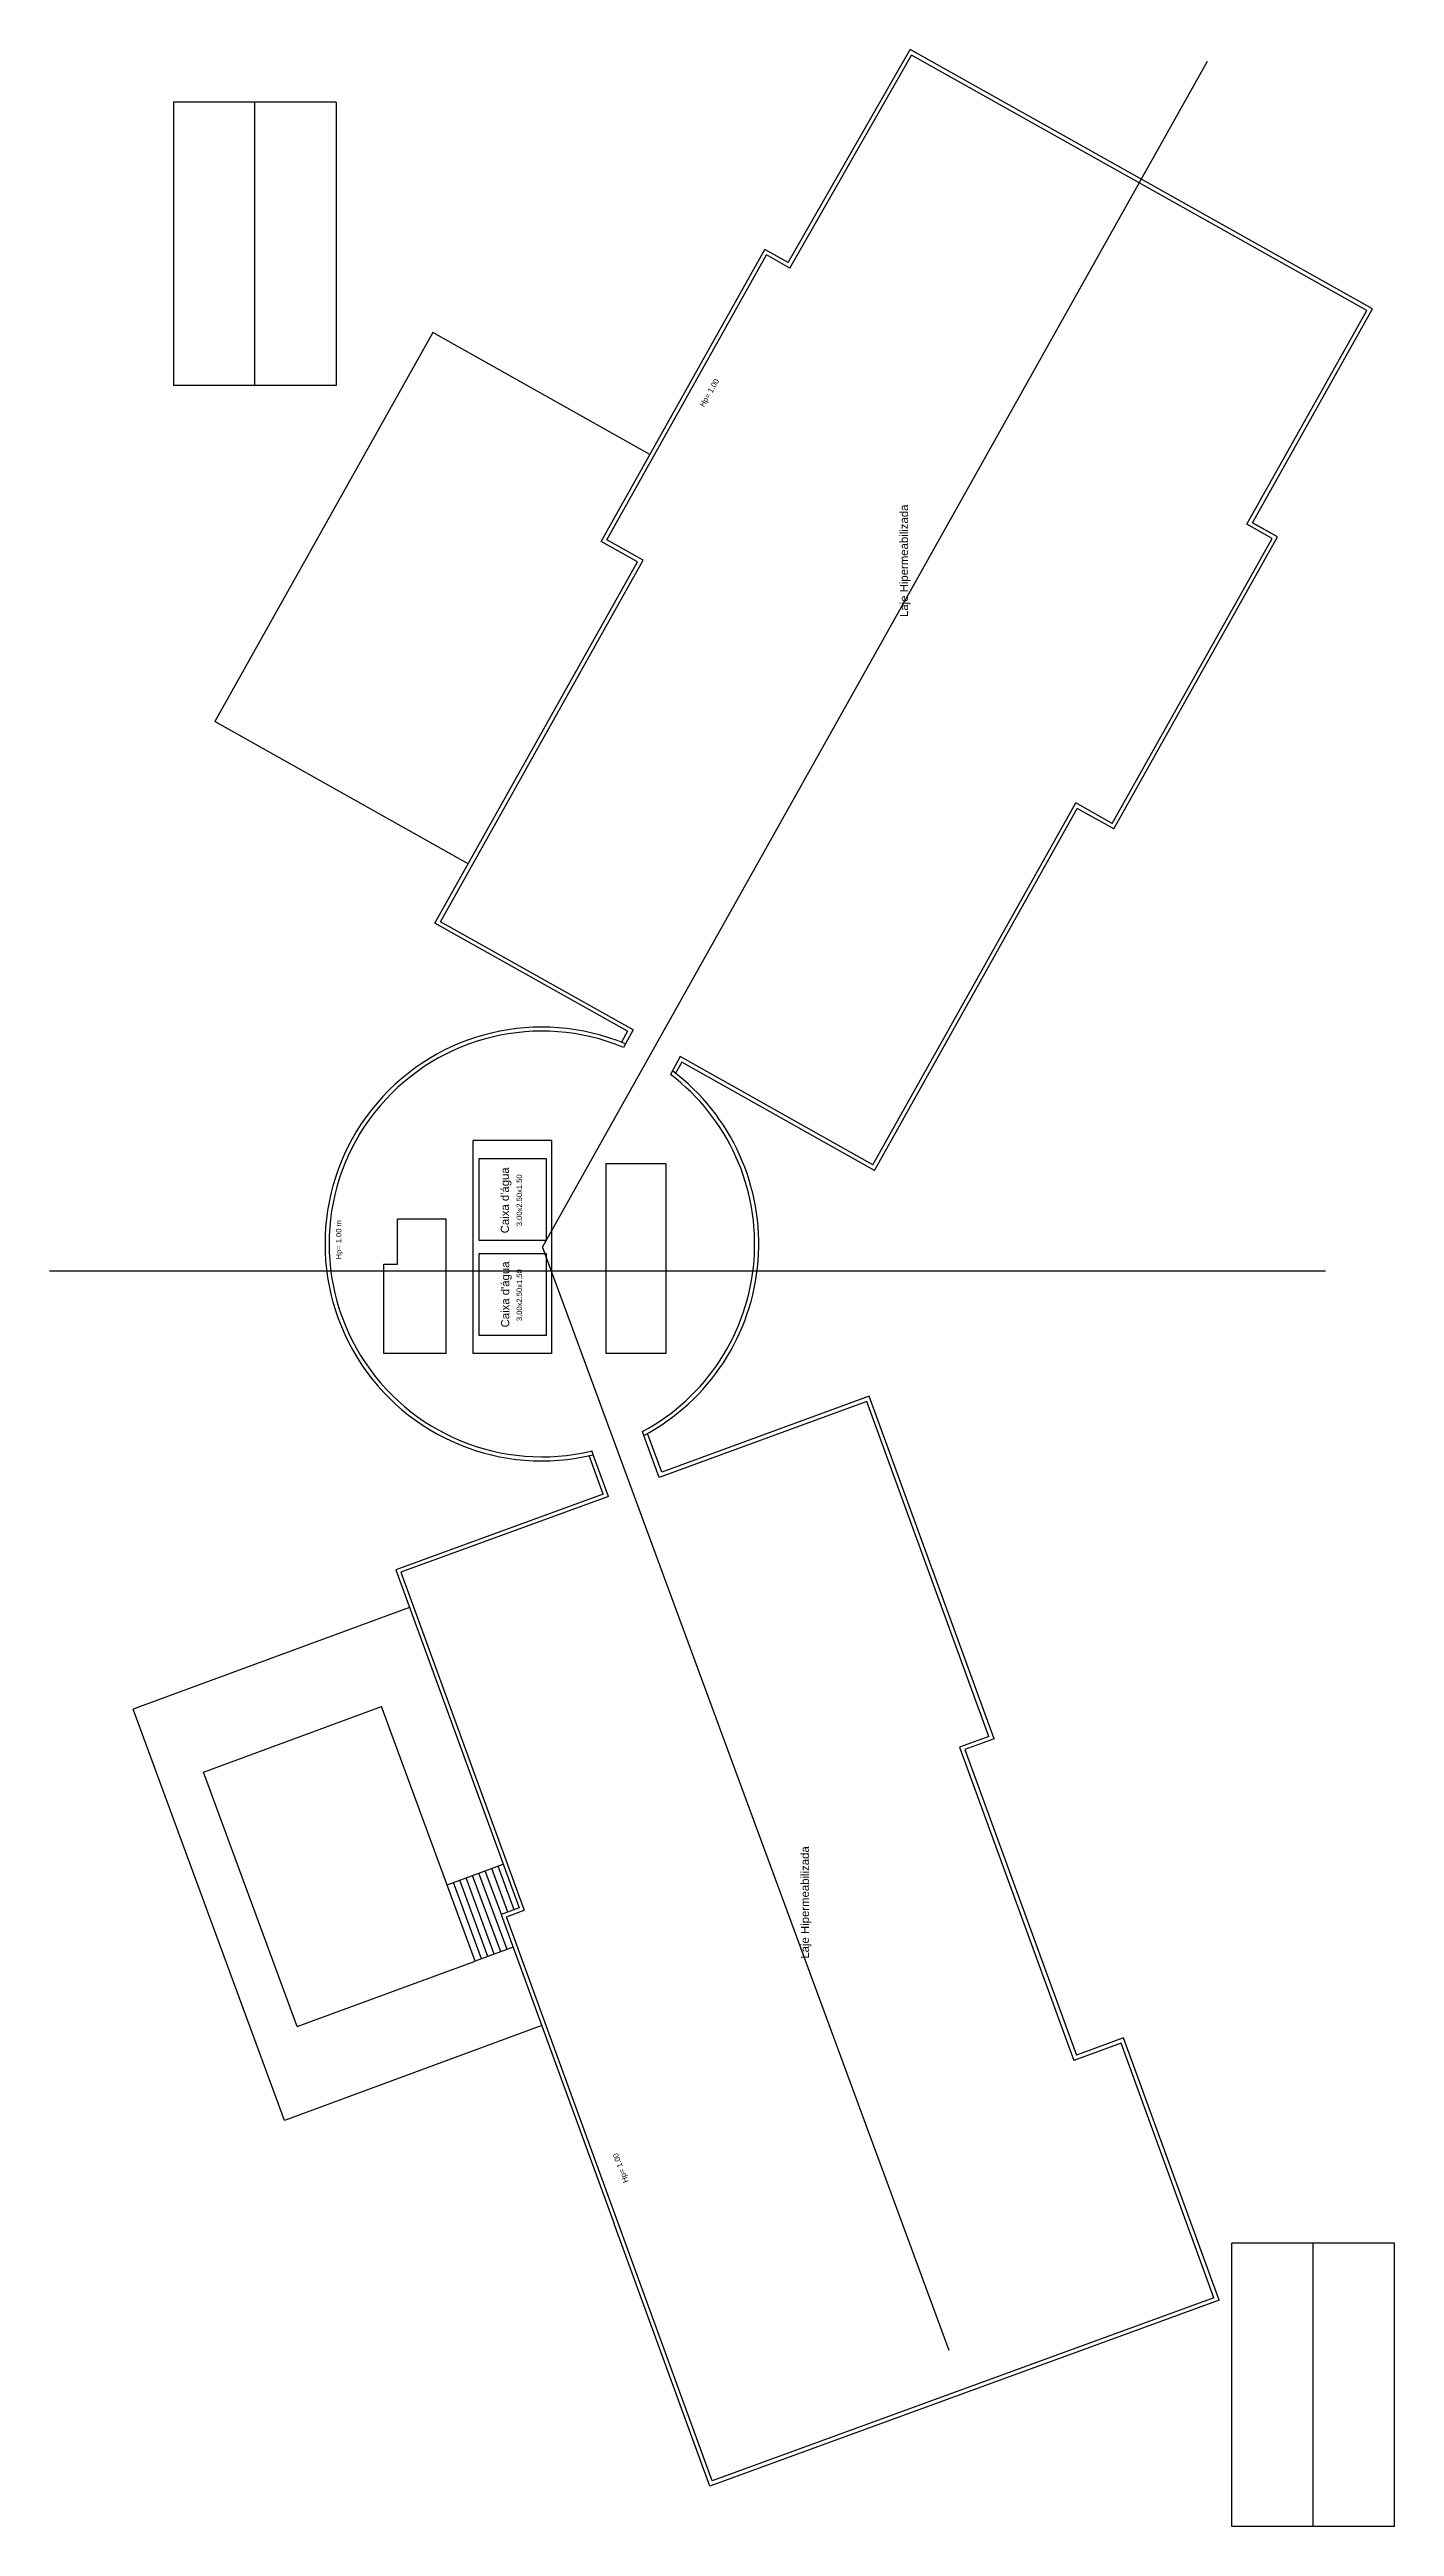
# Model space of a CAD drawing. Header units: millimetres. Extents: x -210 to 1173, y -437 to 320.
# Drawn here: x 1075.4 to 1125, y -409.8 to -318.5 of the extents above; entities that cross this region are included whole.
import ezdxf
from ezdxf.enums import TextEntityAlignment as Align

# ---------------------------------------------------------------- set-up
doc = ezdxf.new("R2010")
doc.units = ezdxf.units.MM
doc.header["$LTSCALE"] = 0.3
for name, color, linetype in [('PISO', 1, 'Continuous'), ('TEXTOS', 2, 'Continuous'), ('VISTA', 2, 'Continuous')]:
    doc.layers.add(name, color=color, linetype=linetype)
doc.styles.add('2MM 1_100', font='ARIAL.TTF', dxfattribs={"height": 0.2})
doc.styles.add('3MM 1_100', font='ARIAL.TTF', dxfattribs={"height": 0.3})

msp = doc.modelspace()

# ---------------------------------------------------------------- linework, layer by layer
for p, q in [((1118.09, -318.935), (1093.57, -362.647)), ((1108.57, -403.364), (1093.57, -362.655)), ((1122.457, -363.547), (1075.389, -363.547))]:
    msp.add_line(p, q)
at = {"layer": 'PISO'}
for p, q in [((1085.966, -320.435), (1079.966, -320.435)), ((1079.966, -320.435), (1079.966, -330.885)), ((1082.966, -330.885), (1082.966, -320.435)), ((1085.966, -320.435), (1085.966, -330.885)), ((1089.528, -328.933), (1081.482, -343.281)), ((1097.538, -333.425), (1089.528, -328.933)), ((1085.966, -330.885), (1079.966, -330.885)), ((1090.835, -348.526), (1081.482, -343.281)), ((1088.667, -375.951), (1078.472, -379.702)), ((1084.054, -394.871), (1078.472, -379.702)), ((1081.071, -382.03), (1087.64, -379.612)), ((1091.093, -388.997), (1087.64, -379.612)), ((1084.524, -391.415), (1081.071, -382.03)), ((1090.527, -386.009), (1092.123, -385.422)), ((1092.527, -387.101), (1091.934, -385.491)), ((1090.057, -386.182), (1090.527, -386.009)), ((1091.328, -388.911), (1090.292, -386.096)), ((1091.563, -388.825), (1090.527, -386.009)), ((1091.797, -388.738), (1090.761, -385.923)), ((1092.032, -388.652), (1090.996, -385.837)), ((1092.266, -388.566), (1091.231, -385.75)), ((1092.058, -387.274), (1091.465, -385.664)), ((1092.292, -387.188), (1091.7, -385.578)), ((1084.524, -391.415), (1091.093, -388.997)), ((1091.563, -388.825), (1091.093, -388.997)), ((1092.494, -388.482), (1091.563, -388.825)), ((1093.551, -391.377), (1084.054, -394.871)), ((1119.002, -409.85), (1119.002, -399.4)), ((1125.002, -399.4), (1119.002, -399.4)), ((1122.002, -409.85), (1122.002, -399.4)), ((1125.002, -409.85), (1125.002, -399.4)), ((1125.002, -409.85), (1119.002, -409.85))]:
    msp.add_line(p, q, dxfattribs=at)
at = {"layer": 'VISTA'}
for p, q in [((1102.639, -326.347), (1107.134, -318.491)), ((1102.696, -326.55), (1107.19, -318.695)), ((1124.186, -328.054), (1107.134, -318.491)), ((1123.981, -328.111), (1107.19, -318.695)), ((1095.74, -336.632), (1101.779, -325.864)), ((1095.944, -336.574), (1101.836, -326.068)), ((1102.639, -326.347), (1101.779, -325.864)), ((1102.696, -326.55), (1101.836, -326.068)), ((1119.556, -336.003), (1123.981, -328.111)), ((1119.76, -335.945), (1124.186, -328.054)), ((1120.485, -336.524), (1119.556, -336.003)), ((1120.689, -336.467), (1119.757, -335.944)), ((1120.689, -336.466), (1119.76, -335.945)), ((1097.083, -337.385), (1095.74, -336.632)), ((1097.287, -337.328), (1095.944, -336.574)), ((1114.59, -347.036), (1120.485, -336.524)), ((1114.647, -347.24), (1120.689, -336.466)), ((1089.606, -350.718), (1097.083, -337.385)), ((1089.81, -350.66), (1097.287, -337.328)), ((1105.761, -359.626), (1113.245, -346.281)), ((1105.819, -359.831), (1113.303, -346.485)), ((1114.59, -347.036), (1113.245, -346.281)), ((1114.647, -347.24), (1113.303, -346.485)), ((1096.715, -354.703), (1089.606, -350.718)), ((1096.919, -354.646), (1089.81, -350.66)), ((1096.715, -354.703), (1096.49, -355.106)), ((1096.63, -355.163), (1096.556, -355.295)), ((1096.919, -354.646), (1096.63, -355.163)), ((1098.365, -356.157), (1098.292, -356.29)), ((1098.653, -355.638), (1098.365, -356.157)), ((1098.711, -355.843), (1098.486, -356.25)), ((1105.761, -359.626), (1098.653, -355.638)), ((1105.819, -359.831), (1098.711, -355.843)), ((1091.02, -366.586), (1091.02, -358.736)), ((1093.92, -358.736), (1091.02, -358.736)), ((1093.92, -366.586), (1093.92, -358.736)), ((1093.92, -358.736), (1093.92, -358.736)), ((1095.92, -359.584), (1098.12, -359.584)), ((1095.92, -366.581), (1095.92, -359.584)), ((1098.12, -359.586), (1098.12, -366.581)), ((1088.22, -363.286), (1088.22, -361.636)), ((1090.02, -361.636), (1088.22, -361.636)), ((1090.02, -366.586), (1090.02, -361.636)), ((1087.72, -366.586), (1087.72, -363.286)), ((1087.72, -363.286), (1088.22, -363.286)), ((1091.02, -366.286), (1091.02, -366.286)), ((1090.02, -366.586), (1087.72, -366.586)), ((1093.92, -366.586), (1091.02, -366.586)), ((1098.12, -366.584), (1095.92, -366.584)), ((1105.624, -368.163), (1097.971, -370.964)), ((1110.235, -380.798), (1105.624, -368.163)), ((1105.535, -368.356), (1097.882, -371.157)), ((1110.043, -380.709), (1105.535, -368.356)), ((1097.314, -369.606), (1097.262, -369.464)), ((1097.882, -371.157), (1097.314, -369.606)), ((1097.971, -370.964), (1097.448, -369.533)), ((1095.817, -371.772), (1095.299, -370.353)), ((1095.447, -370.319), (1095.395, -370.177)), ((1096.01, -371.862), (1095.447, -370.319)), ((1095.817, -371.772), (1088.161, -374.566)), ((1096.01, -371.862), (1088.354, -374.656)), ((1088.161, -374.566), (1092.711, -387.034)), ((1088.354, -374.656), (1092.903, -387.123)), ((1110.043, -380.709), (1108.962, -381.103)), ((1110.235, -380.798), (1109.155, -381.193)), ((1108.962, -381.103), (1113.179, -392.658)), ((1109.155, -381.193), (1113.268, -392.465)), ((1092.711, -387.034), (1092.054, -387.275)), ((1092.054, -387.275), (1096.218, -398.687)), ((1092.245, -387.363), (1092.903, -387.123)), ((1099.839, -408.171), (1092.245, -387.363)), ((1115.006, -391.831), (1113.268, -392.465)), ((1118.537, -401.507), (1115.006, -391.831)), ((1114.917, -392.024), (1113.179, -392.658)), ((1118.345, -401.418), (1114.917, -392.024)), ((1099.749, -408.363), (1096.218, -398.687)), ((1118.537, -401.507), (1099.749, -408.363)), ((1118.345, -401.418), (1099.839, -408.171))]:
    msp.add_line(p, q, dxfattribs=at)
for points in [[(1093.72, -362.411), (1093.72, -359.411), (1091.22, -359.411), (1091.22, -362.411)], [(1093.72, -365.911), (1093.72, -362.911), (1091.22, -362.911), (1091.22, -365.911)]]:
    msp.add_lwpolyline(points, close=True, dxfattribs=at)
for radius, start, end in [(8, 67.36457, 283.70714), (7.85, 67.4915, 283.58547), (7.85, 298.21546, 52.84824), (8, 298.06212, 53.00197)]:
    msp.add_arc((1093.551, -362.547), radius, start, end, dxfattribs=at)

# ---------------------------------------------------------------- texts
at = {"layer": 'TEXTOS'}
for s, height, rotation, style, p in [('Hp= 1.00', 0.2, 59.97069, '2MM 1_100', (1099.728, -331.151)), ('Laje Hipermeabilizada', 0.3, 90, '3MM 1_100', (1106.909, -337.348)), ("Caixa d'água", 0.3, 90, '3MM 1_100', (1092.187, -360.936)), ('3.00x2.50x1.50', 0.2, 90, '2MM 1_100', (1092.718, -360.936)), ('Hp= 1.00 m', 0.2, 90, '2MM 1_100', (1086.056, -362.391)), ("Caixa d'água", 0.3, 90, '3MM 1_100', (1092.197, -364.408)), ('3.00x2.50x1.50', 0.2, 90, '2MM 1_100', (1092.718, -364.436)), ('Laje Hipermeabilizada', 0.3, 90, '3MM 1_100', (1103.254, -386.835)), ('Hp= 1.00', 0.2, 110.59697, '2MM 1_100', (1096.454, -396.629))]:
    msp.add_text(s, height=height, rotation=rotation, dxfattribs=dict(at, style=style)).set_placement(p, align=Align.MIDDLE_CENTER)

doc.saveas('drawing.dxf')
